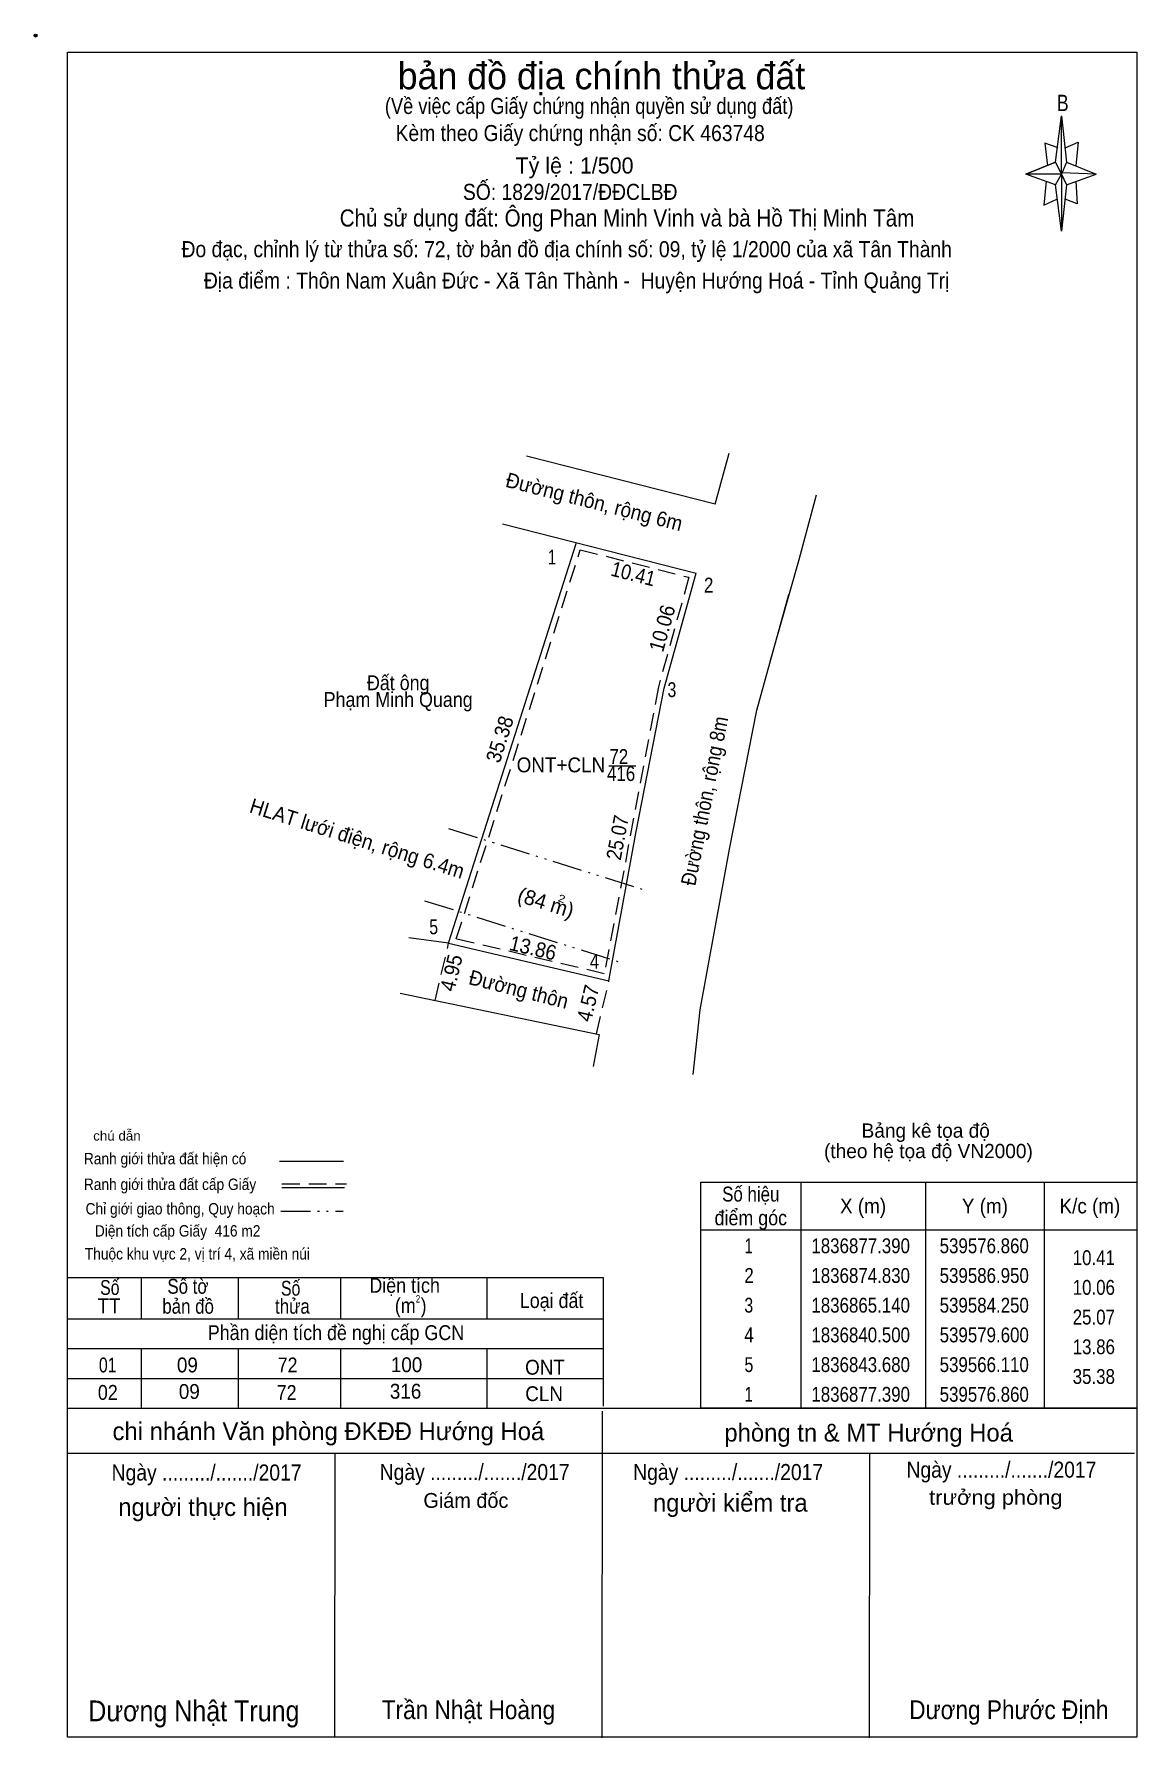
# Model space of a CAD drawing. Header units: metres. Extents: x 539095 to 539956, y 1836570 to 1836920.
# Drawn here: x 539531.2 to 539624, y 1836776.8 to 1836920.2 of the extents above; entities that cross this region are included whole.
import ezdxf
from ezdxf.enums import TextEntityAlignment as Align

# ---------------------------------------------------------------- set-up
doc = ezdxf.new("R2010")
doc.units = ezdxf.units.M
doc.header["$LTSCALE"] = 0.5
doc.header["$PDMODE"] = 32
doc.header["$PDSIZE"] = 0.25
for name, pattern in [('DASH_DOUBLE_DOT', [9.2, 5, -1.2, 0.3, -1.2, 0.3, -1.2]), ('DOTTED', [1.5, 0.3, -1.2]), ('MEDIUM_DASHED', [4.5, 3, -1.5])]:
    doc.linetypes.add(name, pattern=pattern)
for name, color, linetype, lineweight in [('1', 7, 'DOTTED', 13), ('10', 7, 'Continuous', 13), ('13', 7, 'Continuous', 13), ('17', 7, 'Continuous', 13), ('23', 7, 'Continuous', 13), ('5', 7, 'Continuous', 13), ('59', 7, 'DASH_DOUBLE_DOT', 13), ('6', 7, 'Continuous', 13), ('63', 7, 'Continuous', 13), ('8', 7, 'Continuous', 13)]:
    doc.layers.add(name, color=color, linetype=linetype, lineweight=lineweight)
doc.layers.add('34', color=7, linetype='Continuous')

msp = doc.modelspace()

# ---------------------------------------------------------------- texts
at = {"layer": '1'}
for s, height, width, p in [('72', 1.25, 0.85, (539580.43, 1836858.76)), ('ONT+CLN', 1.25, 0.95, (539575.56, 1836858.06)), ('416', 1.25, 0.85, (539580.625, 1836857.33)), ('2', 0.625, 0.8, (539563.53, 1836813.44))]:
    msp.add_text(s, height=height, dxfattribs=dict(at, width=width)).set_placement(p, align=Align.CENTER)
at = {"layer": '13'}
for s, height, rotation, width, p in [('Đường thôn, rộng 6m', 1.25, 345.757, 0.95, (539578.2112, 1836880.223)), ('Đường thôn, rộng 8m', 1.25, 78.879, 0.9, (539588.2589, 1836855.5345)), ('HLAT lưới điện, rộng 6.4m', 1.25, 342.594, 0.95, (539558.223, 1836851.8997)), ('2', 0.625, 342.594, 1.25, (539575.5365, 1836847.1333)), ('4.95', 1.25, 76.693, 0.95, (539566.9415, 1836841.0461)), ('Đường thôn', 1.25, 345.757, 0.95, (539571.8562, 1836839.1959)), ('4.57', 1.25, 76.724, 0.95, (539578.4507, 1836838.4865))]:
    msp.add_text(s, height=height, rotation=rotation, dxfattribs=dict(at, width=width)).set_placement(p, align=Align.CENTER)
at = {"layer": '13', "width": 0.9}
for s, p in [('Đất ông', (539561.865, 1836864.97)), ('Phạm Minh Quang', (539561.86, 1836863.56))]:
    msp.add_text(s, height=1.25, dxfattribs=at).set_placement(p, align=Align.CENTER)
at = {"layer": '13'}
msp.add_text('(84 m)', height=1.25, rotation=342.594, dxfattribs=at).set_placement((539574.113, 1836846.4968), align=Align.CENTER)
at = {"layer": '34', "width": 0.9}
msp.add_text('Chủ sử dụng đất: Ông Phan Minh Vinh và bà Hồ Thị Minh Tâm', height=1.44, dxfattribs=at).set_placement((539556.94, 1836903.99))
at = {"layer": '5'}
for s, height, p in [('bản đồ địa chính thửa đất', 2.25, (539578.97, 1836915.54)), ('Tỷ lệ : 1/500', 1.35, (539576.705, 1836908.45))]:
    msp.add_text(s, height=height, dxfattribs=at).set_placement(p, align=Align.CENTER)
for s, height, width, p in [('(Về việc cấp Giấy chứng nhận quyền sử dụng đất)', 1.35, 0.85, (539577.935, 1836913.46)), ('B', 1.378, 0.8, (539617.8, 1836913.7)), ('Kèm theo Giấy chứng nhận số: CK 463748', 1.35, 0.9, (539577.18, 1836911.18)), ('SỐ: 1829/2017/ĐĐCLBĐ', 1.35, 0.9, (539576.34, 1836906.23)), ('Đo đạc, chỉnh lý từ thửa số: 72, tờ bản đồ địa chính số: 09, tỷ lệ 1/2000 của xã Tân Thành', 1.35, 0.9, (539576.045, 1836901.41)), ('Địa điểm : Thôn Nam Xuân Đức - Xã Tân Thành -  Huyện Hướng Hoá - Tỉnh Quảng Trị ', 1.35, 0.9, (539577.11, 1836898.77)), ('chú dẫn', 0.7999, 1.05, (539538.19, 1836827.07)), ('Ranh giới thửa đất hiện có ', 0.96, 0.9, (539542.405, 1836825.07)), ('Ranh giới thửa đất cấp Giấy', 0.96, 0.9, (539542.66, 1836822.91)), ('Chỉ giới giao thông, Quy hoạch', 0.96, 0.9, (539543.51, 1836820.85)), ('Diện tích cấp Giấy  416 m2', 0.96, 0.9, (539543.3, 1836818.99)), ('Thuộc khu vực 2, vị trí 4, xã miền núi', 0.96, 0.9, (539544.96, 1836817.06)), ('Số', 1.25, 0.8, (539537.59, 1836814.08)), ('Số tờ', 1.25, 0.85, (539544.165, 1836814.18)), ('Số', 1.25, 0.8, (539552.81, 1836814.02)), ('Diện tích', 1.25, 0.9, (539562.405, 1836814.26)), ('TT', 1.25, 0.95, (539537.52, 1836812.54)), ('bản đồ', 1.25, 0.85, (539544.18, 1836812.5)), ('thửa', 1.25, 0.85, (539552.96, 1836812.5)), ('(m )', 1.25, 0.9, (539562.915, 1836812.56)), ('Loại đất', 1.25, 0.9, (539574.775, 1836812.98)), ('Phần diện tích đề nghị cấp GCN', 1.25, 0.9, (539556.625, 1836810.28)), ('01', 1.25, 0.8, (539537.415, 1836807.56)), ('09', 1.25, 0.95, (539544.12, 1836807.56)), ('72', 1.25, 0.9, (539552.55, 1836807.56)), ('100', 1.25, 0.95, (539562.565, 1836807.58)), ('ONT', 1.25, 0.95, (539574.22, 1836807.37)), ('02', 1.25, 0.9, (539537.42, 1836805.25)), ('09', 1.25, 0.95, (539544.28, 1836805.33)), ('72', 1.25, 0.9, (539552.47, 1836805.24)), ('316', 1.25, 0.95, (539562.485, 1836805.35)), ('CLN', 1.25, 0.95, (539574.145, 1836805.14))]:
    msp.add_text(s, height=height, dxfattribs=dict(at, width=width)).set_placement(p, align=Align.CENTER)
at = {"layer": '6'}
for s, height, p in [('Bảng kê tọa độ ', 1.2, (539606.485, 1836827.31)), ('(theo hệ tọa độ VN2000)', 1.2, (539606.49, 1836825.59)), ('chi nhánh Văn phòng ĐKĐĐ Hướng Hoá', 1.5, (539555.985, 1836801.86)), ('phòng tn & MT Hướng Hoá', 1.5, (539601.46, 1836801.74)), ('người thực hiện', 1.5, (539545.43, 1836795.48)), ('Giám đốc', 1.25, (539567.56, 1836796.16)), ('người kiểm tra', 1.5, (539589.815, 1836795.84))]:
    msp.add_text(s, height=height, dxfattribs=at).set_placement(p, align=Align.CENTER)
for s, height, width, p in [('Ngày ........./......./2017', 1.35, 0.9, (539545.735, 1836798.46)), ('Ngày ........./......./2017', 1.35, 0.9, (539568.295, 1836798.5)), ('Ngày ........./......./2017', 1.35, 0.9, (539589.635, 1836798.5)), ('Ngày ........./......./2017', 1.35, 0.9, (539612.635, 1836798.7)), (' trưởng phòng', 1.25, 1.1, (539611.91, 1836796.42)), ('Dương Nhật Trung', 1.75, 0.9, (539544.665, 1836778.2)), ('Trần Nhật Hoàng', 1.58, 0.9, (539567.775, 1836778.38)), ('Dương Phước Định', 1.58, 0.9, (539613.26, 1836778.38))]:
    msp.add_text(s, height=height, dxfattribs=dict(at, width=width)).set_placement(p, align=Align.CENTER)
at = {"layer": '63'}
for s, width, p in [(' 1', 0.75, (539575.16, 1836875.55)), (' 2', 0.85, (539588.39, 1836873.19)), (' 3', 0.8, (539585.27, 1836864.39)), (' 5', 0.8, (539565.22, 1836844.43)), (' 4', 0.85, (539578.78, 1836841.53)), ('10.41', 0.85, (539622.19, 1836816.59)), ('10.06', 0.85, (539622.19, 1836814.09)), ('25.07', 0.85, (539622.19, 1836811.59)), ('13.86', 0.85, (539622.19, 1836809.09)), ('35.38', 0.85, (539622.19, 1836806.59))]:
    msp.add_text(s, height=1.25, dxfattribs=dict(at, width=width)).set_placement(p, align=Align.RIGHT)
for s, rotation, width, p in [('10.41', 345.764, 0.9, (539581.5063, 1836874.1616)), ('10.06', 74.43, 0.95, (539584.6828, 1836870.0123)), ('35.38', 72.313, 0.95, (539571.0043, 1836860.6551)), ('25.07', 79.313, 0.9, (539580.9337, 1836852.4541)), ('13.86', 346.736, 0.95, (539573.0666, 1836842.6706))]:
    msp.add_text(s, height=1.25, rotation=rotation, dxfattribs=dict(at, width=width)).set_placement(p, align=Align.CENTER)
for s, width, p in [('Số hiệu', 0.85, (539591.54, 1836821.94)), ('X (m)', 0.95, (539600.99, 1836820.94)), ('Y (m)', 0.95, (539611.245, 1836820.94)), ('K/c (m)', 0.95, (539620.085, 1836820.94)), ('điểm góc', 0.9, (539591.54, 1836819.94)), (' 1', 0.75, (539591.19, 1836817.59)), ('1836877.390', 0.85, (539600.79, 1836817.59)), ('539576.860', 0.85, (539611.19, 1836817.59)), (' 2', 0.85, (539591.195, 1836815.09)), ('1836874.830', 0.85, (539600.79, 1836815.09)), ('539586.950', 0.85, (539611.19, 1836815.09)), (' 3', 0.8, (539591.185, 1836812.59)), ('1836865.140', 0.85, (539600.79, 1836812.59)), ('539584.250', 0.85, (539611.19, 1836812.59)), (' 4', 0.85, (539591.19, 1836810.09)), ('1836840.500', 0.85, (539600.79, 1836810.09)), ('539579.600', 0.85, (539611.19, 1836810.09)), (' 5', 0.8, (539591.195, 1836807.59)), ('1836843.680', 0.85, (539600.79, 1836807.59)), ('539566.110', 0.85, (539611.19, 1836807.59)), (' 1', 0.75, (539591.19, 1836805.09)), ('1836877.390', 0.85, (539600.79, 1836805.09)), ('539576.860', 0.85, (539611.19, 1836805.09))]:
    msp.add_text(s, height=1.25, dxfattribs=dict(at, width=width)).set_placement(p, align=Align.CENTER)

# ---------------------------------------------------------------- linework, layer by layer
at = {"layer": '1', "linetype": 'MEDIUM_DASHED'}
msp.add_lwpolyline([(539577.19, 1836876.79), (539586.33, 1836874.47), (539583.76, 1836865.25), (539579.21, 1836841.11), (539566.75, 1836844.04)], close=True, dxfattribs=at)
at = {"layer": '10'}
msp.add_line((539566.11, 1836843.68), (539576.86, 1836877.39), dxfattribs=at)
at = {"layer": '17'}
for p, q in [((539579.04, 1836776.82), (539579.06, 1836804.3)), ((539556.54, 1836776.84), (539556.56, 1836800.76)), ((539601.54, 1836776.8), (539601.56, 1836800.76))]:
    msp.add_line(p, q, dxfattribs=at)
at = {"layer": '23'}
for p, q in [((539566.11, 1836843.68), (539562.76, 1836844.13)), ((539566.11, 1836843.68), (539579.6, 1836840.5)), ((539562.02, 1836839.47), (539578.78, 1836836))]:
    msp.add_line(p, q, dxfattribs=at)
for points in [[(539579.6, 1836840.5), (539581.88, 1836853.08), (539584.25, 1836865.14), (539586.95, 1836874.83)], [(539586.7, 1836832.64), (539587.29, 1836838.08), (539589.74, 1836851.59), (539592.04, 1836863.29), (539594.75, 1836873.03)]]:
    msp.add_lwpolyline(points, dxfattribs=at)
at = {"layer": '5'}
for p, q in [((539617.2, 1836909.4), (539617.7, 1836913.3)), ((539617.2, 1836907.5), (539614.7, 1836908.4)), ((539618.1, 1836909.4), (539620.6, 1836908.4)), ((539618.1, 1836907.5), (539617.7, 1836903.6)), ((539618.9, 1836907.8), (539619, 1836905.9)), ((539619, 1836905.9), (539618, 1836906.3)), ((539551.88, 1836825.35), (539557.26, 1836825.35)), ((539552.08, 1836823.11), (539557.34, 1836823.11)), ((539534.04, 1836815.56), (539579.12, 1836815.56)), ((539540.22, 1836815.56), (539540.22, 1836812.12)), ((539548.38, 1836815.56), (539548.38, 1836812.06)), ((539557.02, 1836815.56), (539557.02, 1836812.06)), ((539569.32, 1836815.56), (539569.32, 1836812.06)), ((539579.12, 1836815.56), (539579.12, 1836804.72)), ((539534.04, 1836812.06), (539579.12, 1836812.06)), ((539534.04, 1836809.56), (539579.12, 1836809.56)), ((539540.22, 1836809.56), (539540.22, 1836804.56)), ((539548.38, 1836809.56), (539548.38, 1836804.56)), ((539557.02, 1836809.56), (539557.02, 1836804.56)), ((539569.32, 1836809.56), (539569.32, 1836804.56)), ((539534.04, 1836807.06), (539579.12, 1836807.06)), ((539534.04, 1836804.56), (539579.12, 1836804.56))]:
    msp.add_line(p, q, dxfattribs=at)
at = {"layer": '5', "linetype": 'MEDIUM_DASHED'}
msp.add_line((539552.08, 1836823.43), (539557.52, 1836823.43), dxfattribs=at)
at = {"layer": '5', "linetype": 'DASH_DOUBLE_DOT', "lineweight": 25}
msp.add_line((539551.98, 1836821.13), (539557.22, 1836821.13), dxfattribs=at)
at = {"layer": '5'}
for points in [[(539534.04, 1836918.66), (539624.04, 1836918.66), (539624.04, 1836776.86), (539534.04, 1836776.86)], [(539617.7, 1836913.3), (539618.1, 1836909.4), (539617.7, 1836908.4)], [(539617.7, 1836908.4), (539614.7, 1836908.4), (539617.2, 1836909.4), (539618.1, 1836907.5), (539620.6, 1836908.4), (539617.7, 1836908.5)], [(539617.7, 1836908.4), (539617.7, 1836903.6), (539617.2, 1836907.5)]]:
    msp.add_lwpolyline(points, close=True, dxfattribs=at)
for points in [[(539617.4, 1836910.6), (539616.3, 1836911), (539616.5, 1836909.1)], [(539618, 1836910.6), (539619.1, 1836911.1), (539618.9, 1836909.1)], [(539617.7, 1836908.4), (539617.2, 1836909.4), (539614.7, 1836908.4)], [(539617.7, 1836908.4), (539618.1, 1836907.5), (539620.6, 1836908.4)], [(539616.4, 1836907.8), (539616.2, 1836905.8), (539617.3, 1836906.3)]]:
    msp.add_lwpolyline(points, dxfattribs=at)
msp.add_point((539531.34, 1836920.06), dxfattribs=at)
at = {"layer": '59'}
for p, q in [((539566.11, 1836853.33), (539582.41, 1836848.22)), ((539564.09, 1836847.25), (539580.74, 1836842.03))]:
    msp.add_line(p, q, dxfattribs=at)
at = {"layer": '6'}
for p, q in [((539534.04, 1836804.56), (539624.04, 1836804.56)), ((539534.04, 1836800.76), (539623.84, 1836800.76)), ((539624.04, 1836776.86), (539534.04, 1836776.86))]:
    msp.add_line(p, q, dxfattribs=at)
at = {"layer": '63'}
for p, q in [((539579.58, 1836858.6), (539581.86, 1836858.6)), ((539578.78, 1836836), (539578.26, 1836833.31)), ((539595.74, 1836823.56), (539595.74, 1836804.56)), ((539606.24, 1836823.56), (539606.24, 1836804.56)), ((539616.24, 1836823.56), (539616.24, 1836804.56)), ((539587.34, 1836819.56), (539624.04, 1836819.56))]:
    msp.add_line(p, q, dxfattribs=at)
at = {"layer": '63', "linetype": 'MEDIUM_DASHED'}
for p, q in [((539564.97, 1836838.86), (539566.11, 1836843.68)), ((539578.55, 1836836.05), (539579.6, 1836840.5))]:
    msp.add_line(p, q, dxfattribs=at)
at = {"layer": '63'}
msp.add_lwpolyline([(539587.34, 1836823.56), (539624.04, 1836823.56), (539624.04, 1836804.56), (539587.34, 1836804.56)], close=True, dxfattribs=at)
at = {"layer": '8'}
for p, q in [((539588.55, 1836880.62), (539572.65, 1836884.66)), ((539588.55, 1836880.62), (539589.71, 1836884.91)), ((539570.64, 1836878.97), (539586.95, 1836874.83))]:
    msp.add_line(p, q, dxfattribs=at)
msp.add_lwpolyline([(539597.03, 1836881.38), (539595.57, 1836875.95), (539593.26, 1836867.76), (539593.18, 1836867.47)], dxfattribs=at)

msp.set_redraw_order([(e.dxf.handle, doc.entitydb.next_handle()) for e in msp.query("TEXT MTEXT ATTDEF DIMENSION ARC_DIMENSION")])  # texts and dimensions are drawn at this point

doc.saveas('drawing.dxf')
